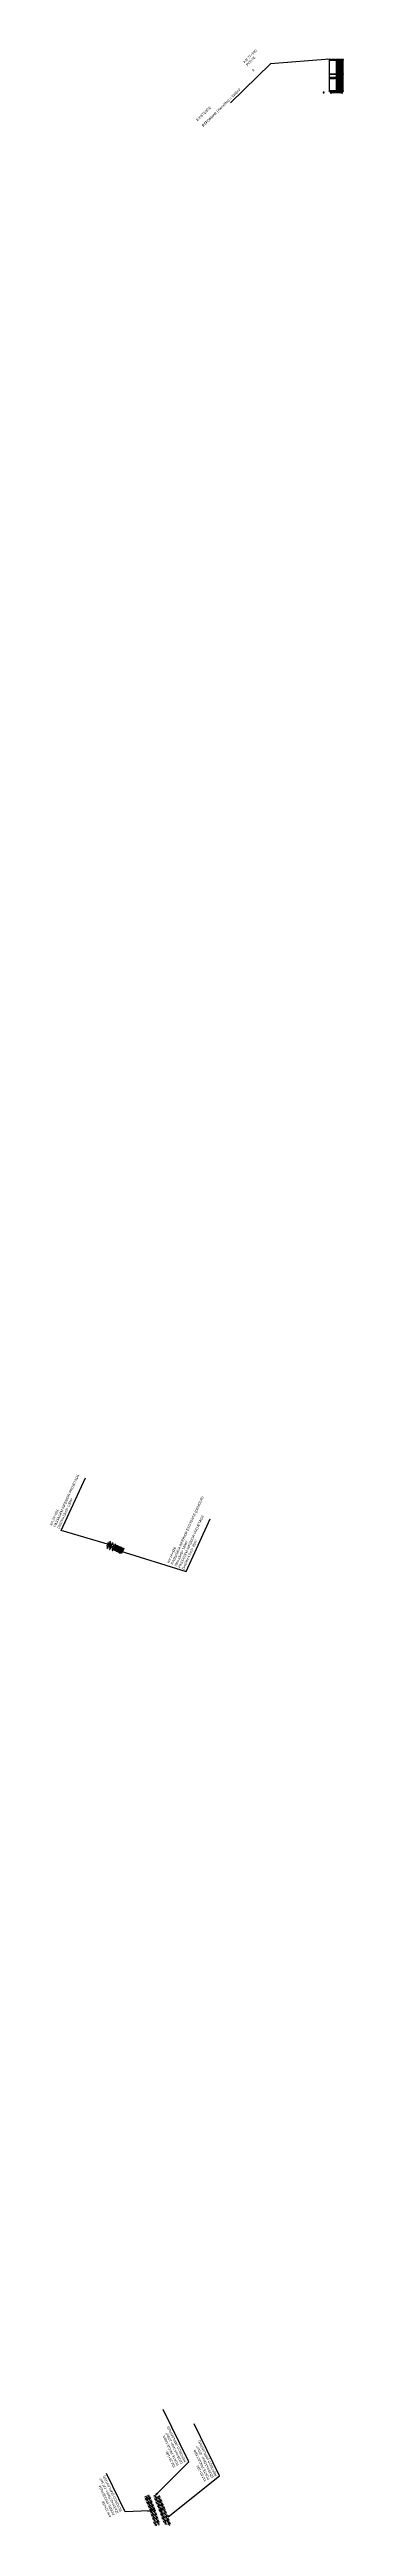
# Model space of a CAD drawing. Header units: metres. Extents: x 288915 to 323983, y 7382661 to 7464883.
# Drawn here: x 320117 to 320600, y 7410594 to 7414676 of the extents above; entities that cross this region are included whole.
import ezdxf

# ---------------------------------------------------------------- set-up
doc = ezdxf.new("R2010")
doc.units = ezdxf.units.M
for name, pattern in [('CENTER', [50.8, 31.75, -6.35, 6.35, -6.35]), ('CONTINUO', [0]), ('DASHDOTX2', [2, 1, -0.5, 0, -0.5]), ('DASHED', [0.75, 0.5, -0.25])]:
    doc.linetypes.add(name, pattern=pattern)
doc.layers.get('0').update_dxf_attribs({"color": 255})
for name, color, linetype, lineweight in [('_LAJE A CONSTRUIR 1 FASE', 254, 'Continuous', 30), ('_PILARES RELOCADOS', 7, 'Continuous', 30), ('_VIGAS PROJETO 1 FASE', 2, 'Continuous', 30)]:
    doc.layers.add(name, color=color, linetype=linetype, lineweight=lineweight)
for name, color, linetype in [('_PASS. INFERIOR A CONSTRUIR', 10, 'Continuous'), ('_PILARES EXISTENTES', 255, 'DASHED'), ('_VIADUTO A CONSTRUIR', 130, 'Continuous'), ('A-IMAGENS', 255, 'Continuous'), ('EIXO', 1, 'DASHDOTX2'), ('U-HZ-TEXTO-OAE', 2, 'Continuous')]:
    doc.layers.add(name, color=color, linetype=linetype)
doc.layers.add('_PASS. INFERIOR A DEMOLIR', color=10, linetype='Continuous', transparency=0.5)
doc.styles.add('ARIAL', font='arial.ttf')
doc.styles.add('DIM', font='arial.ttf', dxfattribs={"width": 0.8})
doc.dimstyles.new('U-1_2000', dxfattribs={"dimscale": 2, "dimtxt": 1.5, "dimasz": 0.75, "dimexe": 0.75, "dimexo": 0.75, "dimgap": 0.25, "dimtad": 1, "dimzin": 4, "dimtxsty": 'DIM', "dimblk": 'ARCHTICK', "dimcen": 0.7, "dimdle": 0.75, "dimclrd": 256, "dimclre": 256, "dimclrt": 256, "dimaunit": 1, "dimadec": 3, "dimazin": 2, "dimtfac": 1, "dimtofl": 0, "dimtmove": 0, "dimatfit": 3, "dimldrblk": 'CLOSEDBLANK', "dimfxl": 0, "dimtolj": 1, "dimtzin": 0, "dimlwd": -1, "dimlwe": -1, "dimarcsym": 0})

# ---------------------------------------------------------------- blocks, each defined once
blk = doc.blocks.new('_ArchTick')
at = {"color": 0, "linetype": 'ByBlock', "const_width": 0.15}
blk.add_lwpolyline([(-0.5, -0.5), (0.5, 0.5)], dxfattribs=at)
blk = doc.blocks.new('PONTE SIMPLES 25')
at = {"layer": '_PASS. INFERIOR A CONSTRUIR', "lineweight": -3}
h = blk.add_hatch(dxfattribs=at)
h.set_pattern_fill('ANSI31', color=256, angle=-42.1206)
h.set_pattern_definition([(120, (-9e-10, 150.47), (-2.74963, -1.5875), [])])
h.paths.add_polyline_path([(-8.6, 193.7), (-4.1, 193.8), (-4.5, 218.8), (-9, 218.7)])
at = {"layer": '_PASS. INFERIOR A CONSTRUIR', "lineweight": 30, "const_width": 0.5, "flags": 128}
blk.add_lwpolyline([(-8.6, 193.7), (-4.1, 193.8), (-4.5, 218.8), (-9, 218.7)], close=True, dxfattribs=at)
at = {"layer": 'A-IMAGENS', "color": 20, "linetype": 'CENTER', "ltscale": 0.05}
blk.add_line((-6.4, 193.7), (-6.6, 220.9), dxfattribs=at)
blk = doc.blocks.new('PONTE DUPLA 25')
at = {"layer": '_PASS. INFERIOR A CONSTRUIR', "lineweight": -3}
h = blk.add_hatch(dxfattribs=at)
h.set_pattern_fill('ANSI31', color=256, angle=-42.1206)
h.set_pattern_definition([(120, (42.949, 150.9912), (-2.74963, -1.5875), [])])
h.paths.add_polyline_path([(34.3, 194.2), (43.1, 194.4), (42.7, 219.4), (33.9, 219.3)])
at = {"layer": '_PASS. INFERIOR A CONSTRUIR', "lineweight": 30, "const_width": 0.5, "flags": 128}
blk.add_lwpolyline([(34.3, 194.2), (43.1, 194.4), (42.7, 219.4), (33.9, 219.3)], close=True, dxfattribs=at)
at = {"layer": 'A-IMAGENS', "color": 20, "linetype": 'CENTER', "ltscale": 0.05}
for p, q in [((36.4, 194.2), (36.2, 221.4)), ((40.7, 194.3), (40.5, 221.4))]:
    blk.add_line(p, q, dxfattribs=at)
blk = doc.blocks.new('PONTE SIMPLES 25 - MRS')
at = {"layer": '_PASS. INFERIOR A CONSTRUIR', "lineweight": -3}
h = blk.add_hatch(dxfattribs=at)
h.set_pattern_fill('ANSI31', color=160, angle=-42.1206)
h.set_pattern_definition([(120, (-55.2388, 149.8118), (-2.74963, -1.5875), [])])
h.paths.add_polyline_path([(-63.9, 193), (-59.4, 193.1), (-59.8, 218.1), (-64.3, 218.1)])
at = {"layer": '_PASS. INFERIOR A CONSTRUIR', "color": 160, "lineweight": 30, "const_width": 0.5, "flags": 128}
blk.add_lwpolyline([(-63.9, 193), (-59.4, 193.1), (-59.8, 218.1), (-64.3, 218.1)], close=True, dxfattribs=at)
at = {"layer": 'A-IMAGENS', "color": 160, "linetype": 'CENTER', "ltscale": 0.05}
blk.add_line((-61.6, 193.1), (-61.8, 220.3), dxfattribs=at)
blk = doc.blocks.new('PI SIMPLES 10 - MRS')
at = {"layer": '_PASS. INFERIOR A CONSTRUIR', "lineweight": -3}
h = blk.add_hatch(dxfattribs=at)
h.set_pattern_fill('ANSI31', color=160, angle=-91.3101)
h.set_pattern_definition([(313.68989726, (-6427578.618, 3651798.3033), (2.295807433, 2.1931468785), [])])
h.paths.add_polyline_path([(-62.6, 16), (-58.1, 16), (-57.9, 6.3), (-62.4, 6.3)])
at = {"layer": '_PASS. INFERIOR A CONSTRUIR', "color": 160, "lineweight": 30, "const_width": 0.5, "flags": 128}
blk.add_lwpolyline([(-62.6, 16.3), (-62.4, 6.3), (-57.9, 6.3), (-58.1, 16.3)], close=True, dxfattribs=at)
at = {"layer": 'EIXO', "color": 160}
blk.add_line((-57.7, 11.3), (-62.8, 11.3), dxfattribs=at)
at = {"layer": 'EIXO', "color": 160, "ltscale": 0.5}
blk.add_line((-60.4, 16.6), (-60.2, 6.3), dxfattribs=at)
blk = doc.blocks.new('PI MODULO TRIPLO')
at = {"layer": '_PASS. INFERIOR A CONSTRUIR', "lineweight": -3}
h = blk.add_hatch(dxfattribs=at)
h.set_pattern_fill('ANSI31', color=256, angle=25.81050444)
h.paths.add_polyline_path([(320155.4, 7385579.2), (320149, 7385591.3), (320157.8, 7385596), (320164.2, 7385583.9)])
at = {"layer": '_PASS. INFERIOR A CONSTRUIR', "lineweight": 30, "const_width": 0.5, "flags": 128}
blk.add_lwpolyline([(320155.4, 7385579.2), (320149, 7385591.3), (320157.8, 7385596), (320164.2, 7385583.9)], close=True, dxfattribs=at)
at = {"layer": 'EIXO', "ltscale": 0.5}
for p, q in [((320148.9, 7385588.7), (320160.7, 7385595)), ((320151.1, 7385584.2), (320163.1, 7385590.6)), ((320153, 7385580.4), (320165.1, 7385586.9)), ((320153.4, 7385593.6), (320159.8, 7385581.5))]:
    blk.add_line(p, q, dxfattribs=at)
blk = doc.blocks.new('A$C1FD7586A')
at = {"layer": '_LAJE A CONSTRUIR 1 FASE'}
h = blk.add_hatch(color=254, dxfattribs=at)
h.dxf.hatch_style = 1
h.paths.add_polyline_path([(292.6, 500.7), (292.5, 524.5), (303, 524.5), (303.1, 500.7)])
h = blk.add_hatch(color=254, dxfattribs=at)
h.dxf.hatch_style = 1
h.paths.add_polyline_path([(292.6, 473), (292.6, 500.7), (303.1, 500.6), (303.1, 473)])
for points in [[(281.3, 500.7), (281.2, 524.5), (292.9, 524.5), (292.9, 500.7), (281.3, 500.7)], [(281.3, 472.9), (281.3, 500.7), (292.9, 500.6), (293, 473), (281.3, 472.9)], [(292.6, 500.7), (292.5, 524.5), (303, 524.5), (303.1, 500.7), (292.6, 500.7)], [(292.6, 500.7), (292.5, 524.5), (303, 524.5), (303.1, 500.7), (292.6, 500.7)], [(292.6, 473), (292.6, 500.7), (303.1, 500.6), (303.1, 473), (292.6, 473)], [(292.6, 473), (292.6, 500.7), (303.1, 500.6), (303.1, 473), (292.6, 473)]]:
    blk.add_lwpolyline(points, dxfattribs=at)
at = {"layer": '_PILARES EXISTENTES', "color": 20, "linetype": 'CONTINUO', "const_width": 0.1, "flags": 128}
for points in [[(281.4, 524.5), (302.7, 524.5)], [(281.4, 494.4), (302.7, 494.5)], [(281.4, 472.9), (302.7, 473)]]:
    blk.add_lwpolyline(points, dxfattribs=at)
at = {"layer": '_PILARES EXISTENTES', "color": 20, "linetype": 'DASHED'}
blk.add_lwpolyline([(281.4, 493.2), (281.4, 495.7), (302.7, 495.7), (302.6, 493.2), (281.4, 493.2)], close=True, dxfattribs=at)
at = {"layer": '_PILARES EXISTENTES', "color": 20, "linetype": 'CONTINUO', "const_width": 0.1, "flags": 128}
for points in [[(298.3, 521.6), (298.3, 522.9), (299.6, 522.8), (299.6, 521.6)], [(298.4, 493.9), (298.4, 495.1), (299.7, 495.1), (299.7, 493.9)]]:
    blk.add_lwpolyline(points, close=True, dxfattribs=at)
at = {"layer": '_PILARES EXISTENTES', "color": 20, "linetype": 'CONTINUO', "const_width": 0.1, "elevation": 731.9, "flags": 128}
blk.add_lwpolyline([(281.3, 470.4), (302.6, 470.5)], dxfattribs=at)
at = {"layer": '_PILARES EXISTENTES', "color": 20, "linetype": 'DASHED', "elevation": 731.9}
blk.add_lwpolyline([(281.4, 471.7), (281.4, 474.2), (302.7, 474.2), (302.6, 471.7), (281.4, 471.7)], close=True, dxfattribs=at)
at = {"layer": '_PILARES EXISTENTES', "color": 20, "linetype": 'DASHED'}
for points in [[(281.3, 523.2, 730.7), (281.3, 525.8, 730.7), (302.7, 525.8, 730.7), (302.7, 523.2, 730.6)], [(304, 473.4, 732.6), (302.7, 473.4, 732.1), (302.7, 472.3, 732.1), (304, 472.4, 732.5)]]:
    blk.add_polyline3d(points, close=True, dxfattribs=at)
at = {"layer": '_PILARES EXISTENTES', "color": 20, "linetype": 'CONTINUO'}
blk.add_polyline3d([(284.4, 525.1, 722.1), (292, 525.1, 0)], dxfattribs=at)
for points in [[(304, 524.9, 732.6), (302.7, 524.9, 732.1), (302.7, 523.8, 732.1), (304, 523.9, 732.5)], [(304, 501.2, 732.6), (302.7, 501.1, 732.1), (302.7, 500, 732.1), (304, 500.2, 732.5)]]:
    blk.add_polyline3d(points, close=True, dxfattribs=at)
at = {"layer": '_PILARES RELOCADOS'}
for p, q in [((281.4, 494.4), (302.7, 494.5)), ((292.6, 524.6), (292.5, 500.8)), ((303, 524.5), (302.9, 500.7)), ((303.3, 524.5), (303, 473)), ((282.4, 470.4, 731.9), (292.8, 470.5, 731.9)), ((292.5, 470.5, 731.9), (303, 470.5, 731.9)), ((292.5, 470.5, 731.9), (303, 470.5, 731.9)), ((292.6, 473), (303, 473)), ((292.6, 473), (303, 473))]:
    blk.add_line(p, q, dxfattribs=at)
at = {"layer": '_PILARES RELOCADOS', "linetype": 'CONTINUO', "const_width": 0.1, "flags": 128}
for points in [[(281.6, 499.4), (281.6, 502), (302.9, 502), (302.9, 499.5), (281.6, 499.4)], [(298.6, 500.1), (298.6, 501.4), (299.9, 501.3), (299.9, 500.1)], [(298.1, 469.9), (298.1, 471.2), (299.4, 471.1), (299.3, 469.9)]]:
    blk.add_lwpolyline(points, close=True, dxfattribs=at)
blk.add_lwpolyline([(281.6, 500.7), (302.9, 500.7)], dxfattribs=at)
at = {"layer": '_PILARES RELOCADOS', "linetype": 'CONTINUO', "const_width": 0.1, "elevation": 1454, "flags": 128}
blk.add_lwpolyline([(269.3, 469.2), (269.3, 471.7), (302.6, 471.7), (302.6, 469.2)], close=True, dxfattribs=at)
at = {"layer": '_PILARES RELOCADOS', "linetype": 'CONTINUO'}
for points in [[(271, 471.2, 1454), (271, 469.9, 1454.1), (272.3, 469.9, 1454.1), (272.3, 471.2, 1454)], [(283.5, 471.1, 1454), (283.5, 469.8, 1454.1), (284.8, 469.7, 1454.1), (284.8, 471.1, 1454)]]:
    blk.add_polyline3d(points, close=True, dxfattribs=at)
at = {"layer": '_VIADUTO A CONSTRUIR'}
for p, q in [((271, 471.2, 1454), (271, 469.9, 1454.1)), ((300.8, 469.3), (300.8, 471.7)), ((302.5, 469.3), (302.5, 471.7))]:
    blk.add_line(p, q, dxfattribs=at)
at = {"layer": '_VIGAS PROJETO 1 FASE'}
for p, q in [((292.1, 524.5), (292.2, 473)), ((292.1, 524.5), (292.2, 473)), ((292.9, 524.5), (293, 473)), ((292.9, 524.5), (293, 473)), ((294.4, 524.5), (294.5, 473)), ((295.2, 524.5), (295.3, 473)), ((297, 524.5), (297.1, 473)), ((297.8, 524.5), (297.9, 473)), ((299.6, 524.5), (299.7, 473)), ((300.4, 524.5), (300.5, 473)), ((302.2, 524.5), (302.3, 473)), ((303, 524.5), (303.1, 473))]:
    blk.add_line(p, q, dxfattribs=at)

msp = doc.modelspace()

# ---------------------------------------------------------------- hatches: boundary and pattern name
at = {"layer": '_PASS. INFERIOR A DEMOLIR'}
h = msp.add_hatch(color=256, dxfattribs=at)
h.dxf.hatch_style = 1
h.paths.add_polyline_path([(320224.9, 7412212.1), (320238.7, 7412206.1), (320235.1, 7412197.8), (320221.3, 7412203.8)])

# ---------------------------------------------------------------- linework, layer by layer
at = {"layer": '_PASS. INFERIOR A DEMOLIR', "elevation": 730}
msp.add_lwpolyline([(320224.9, 7412212.1), (320238.7, 7412206.1), (320235.1, 7412197.8), (320221.3, 7412203.8), (320224.9, 7412212.1)], close=True, dxfattribs=at)

# ---------------------------------------------------------------- block references
msp.add_blockref('A$C1FD7586A', (320296, 7414134.8))
at = {"layer": 'A-IMAGENS'}
for name, p, rotation in [('PI MODULO TRIPLO', (-4010747.7, 13403214.8), 218.3457471284204), ('PI SIMPLES 10 - MRS', (320279.6, 7412163.6), 330.3659274105452), ('PONTE DUPLA 25', (320244, 7410840.5), 200.7471743540207), ('PONTE SIMPLES 25', (320213.5, 7410823.9), 201.2144740703361), ('PONTE SIMPLES 25 - MRS', (320168.3, 7410802.3), 201.2116464538891), ('PONTE DUPLA 25', (320265, 7410818.5), 197.3162190706031), ('PONTE SIMPLES 25', (320229.5, 7410803), 199.1693600439439), ('PONTE SIMPLES 25 - MRS', (320183.7, 7410783.4), 199.1278299745315)]:
    msp.add_blockref(name, p, dxfattribs=dict(at, rotation=rotation))

# ---------------------------------------------------------------- texts
at = {"layer": 'U-HZ-TEXTO-OAE', "color": 2, "linetype": 'Continuous', "lineweight": -3, "char_height": 4, "width": 150.252, "attachment_point": 7, "style": 'ARIAL'}
for s, insert, rotation in [('\\pi122.19;{\\C256;KM 27+500\\P\\pi99.13;}PONTE{\\C256; EXISTENTE \\P\\pi57.965;}A REFORMAR (70mx22m) = 1540m²', (320370.7, 7414547.9), 44.8355), ('km {\\C256;24+926\\PPASSAGEM INFERIOR PROJETADA \\P(3x10mx13m)= 130m²}', (320133.6, 7412237.7), 65.548), ('km {\\C256;24+926\\PPASSAGEM INFERIOR EXISTENTE (DEMOLIR) \\P(9mx15m)= 135m²\\PPASSAGEM INFERIOR PROJETADA \\P(1x10mx4,5m)= 45m²}', (320338.8, 7412170.2), 65.548), ('{\\C256;KM 23+190} {\\C256;\\P}PONTE{\\C256; PROJETADA \\P}(2x25mx4,5m)= 225m²\\P{\\C256;REFORÇO (IMPLANTAR)}', (320342.8, 7410702), 116.0502), ('{\\C256;KM 23+190} {\\C256;\\P}PONTE{\\C256; PROJETADA \\P}(2x25mx4,5m)=  225m²\\P{\\C256;REFORÇO (IMPLANTAR)}', (320393.6, 7410678.8), 116.0502), ('{\\C256;KM 23+190} {\\C256;\\P}PONTE{\\C256; PROJETADA \\P}(2x25mx8,75m)= 437,5m²\\P{\\C256;REFORÇO (IMPLANTAR)}', (320237.3, 7410620.4), 116.0502)]:
    msp.add_mtext(s, dxfattribs=dict(at, insert=insert, rotation=rotation))

# ---------------------------------------------------------------- leaders
at = {"layer": 'U-HZ-TEXTO-OAE', "color": 2, "linetype": 'Continuous', "lineweight": -3}
for points in [[(320577.4, 7414660.6), (320480.2, 7414652.9), (320414.4, 7414588.2)], [(320216, 7412211.9), (320135.9, 7412235.4), (320175.5, 7412322.3)], [(320232.1, 7412202.2), (320341.2, 7412168), (320380.7, 7412254.9)], [(320291.7, 7410646.4), (320345.5, 7410701), (320303.6, 7410786.8)], [(320311.6, 7410610.2), (320396.3, 7410677.8), (320354.4, 7410763.6)], [(320280.6, 7410619.8), (320240.8, 7410618.6), (320210.4, 7410681.4)]]:
    msp.add_leader(points, dimstyle='U-1_2000', override={"dimscale": 1, "dimasz": 3}, dxfattribs=at)

doc.saveas('drawing.dxf')
